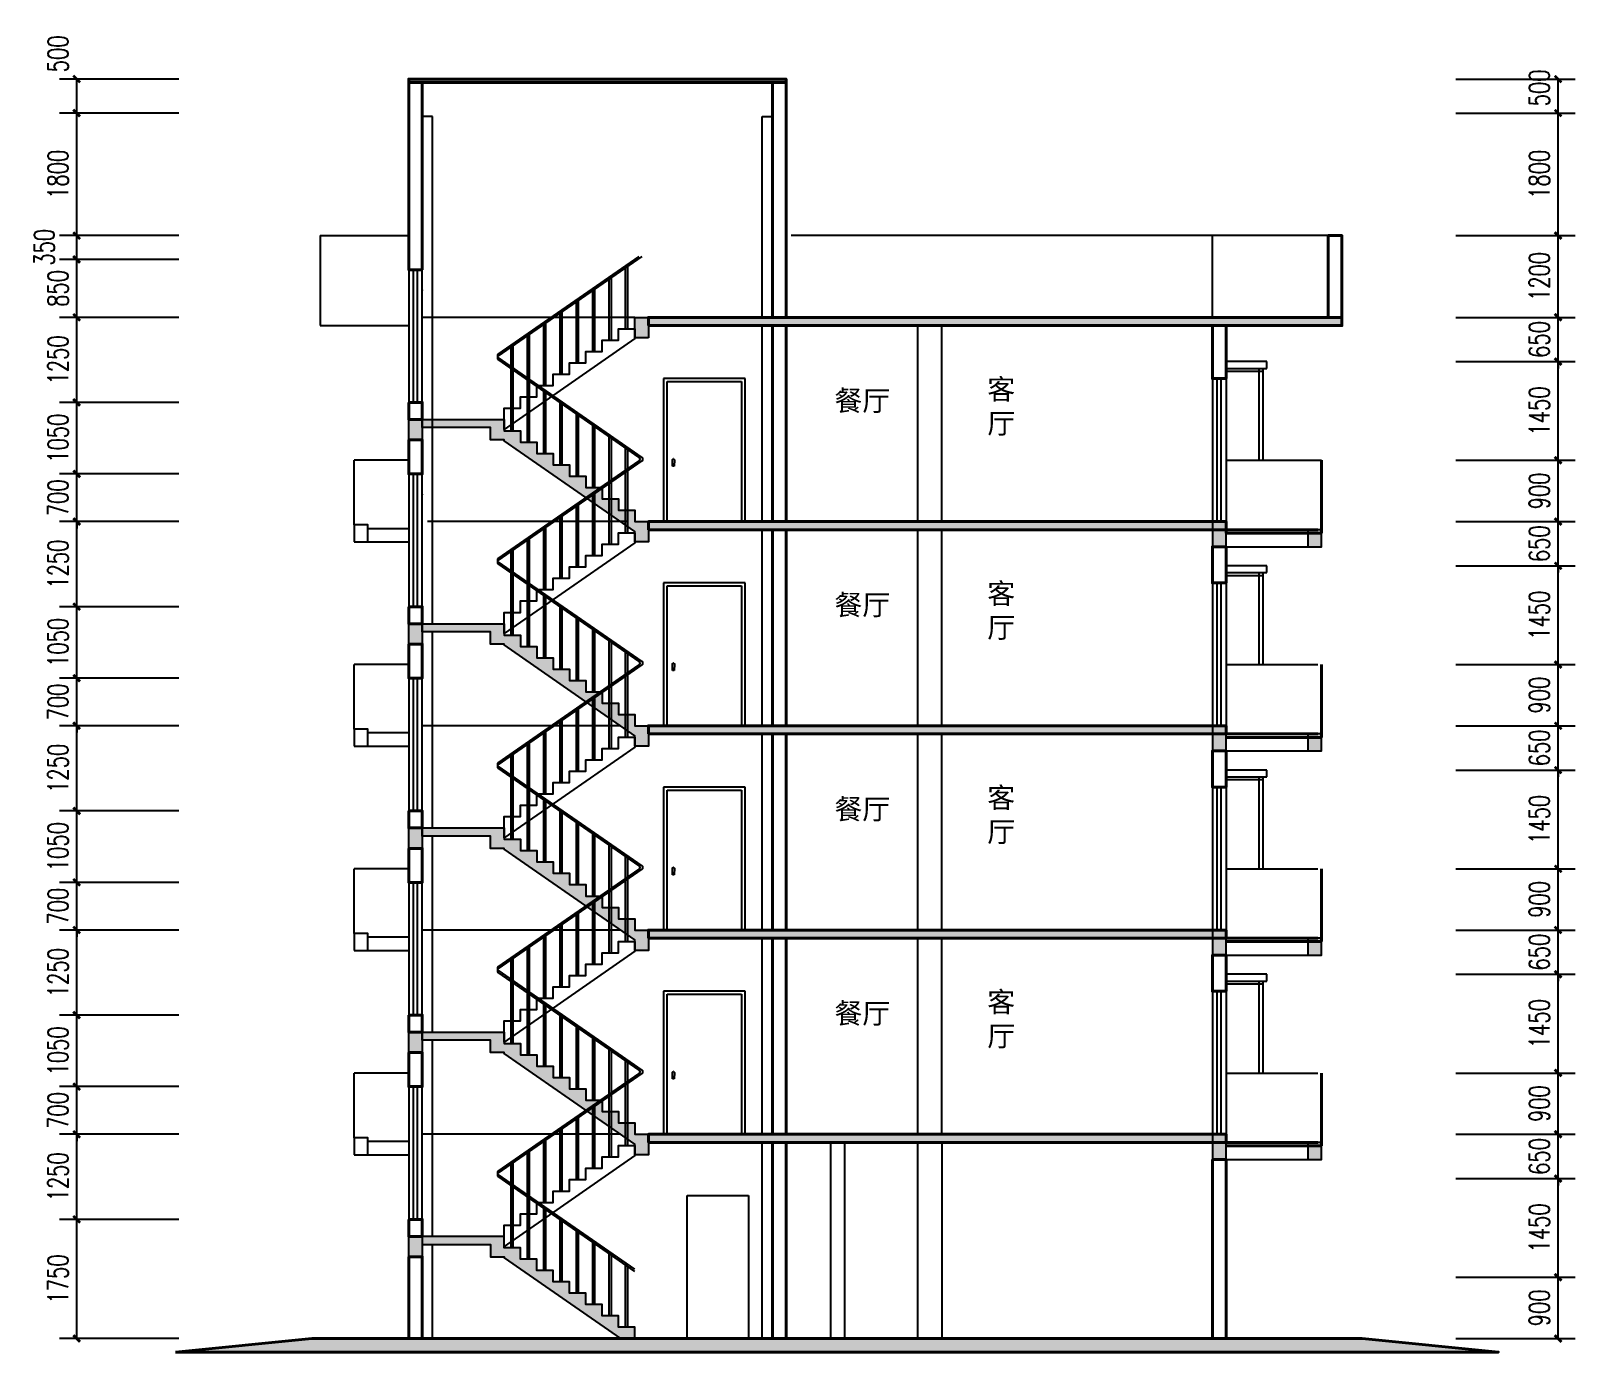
# Model space of a CAD drawing. Extents: x -16747 to 5925, y -200 to 19208.
import ezdxf

# ---------------------------------------------------------------- set-up
doc = ezdxf.new("R2010")
doc.units = 0
doc.header["$LTSCALE"] = 1000
doc.header["$MEASUREMENT"] = 0
for name, color, linetype in [('E_BALCONY', 6, 'Continuous'), ('E_LINE', 7, 'Continuous'), ('E_STAIR', 2, 'Continuous'), ('E_WINDOW', 4, 'Continuous'), ('l#Beam', 40, 'Continuous'), ('l#stair', 92, 'Continuous'), ('l#Wall', 211, 'Continuous'), ('l@Beam', 30, 'Continuous'), ('l@Column', 170, 'Continuous'), ('l@Stair', 75, 'Continuous'), ('l@Window', 255, 'Continuous'), ('PUB_DIM', 3, 'Continuous'), ('S_E_STAIR', 4, 'Continuous'), ('S_STAIR', 9, 'Continuous'), ('S_WALL', 9, 'Continuous'), ('S_WINDOW', 4, 'Continuous')]:
    doc.layers.add(name, color=color, linetype=linetype)
for name, color, linetype, lineweight in [('l@Balcony', 35, 'Continuous', 40), ('l@Floor', 133, 'Continuous', 40), ('l@Wall', 230, 'Continuous', 40)]:
    doc.layers.add(name, color=color, linetype=linetype, lineweight=lineweight)
doc.styles.add('_TCH_DIM_T3', font='SIMPLEX', dxfattribs={"width": 0.705882, "bigfont": 'GBCBIG'})
doc.styles.add('ST', font='')
doc.styles.get('ST').set_extended_font_data('SimSun')
doc.dimstyles.new('_TCH_ARCH&&100', dxfattribs={"dimtxt": 297.5, "dimasz": 100, "dimexe": 250, "dimexo": 300, "dimgap": 126.25, "dimtad": 1, "dimdec": 0, "dimzin": 0, "dimdsep": 46, "dimtxsty": '_TCH_DIM_T3', "dimblk": 'ARCHTICK', "dimcen": 0.09, "dimclrt": 7, "dimazin": 2, "dimtfac": 1, "dimtdec": 0, "dimtix": 1, "dimtmove": 2, "dimatfit": 3, "dimfxl": 1, "dimtolj": 1, "dimtzin": 0, "dimarcsym": 0})

msp = doc.modelspace()

# ---------------------------------------------------------------- texts
at = {"layer": 'l@Wall', "char_height": 300, "attachment_point": 5, "style": 'ST'}
for s, width, insert in [('客厅', 584.093, (-2500.7, 13677.8)), ('餐厅', 960.516, (-4540.4, 13760.5)), ('客厅', 584.093, (-2500.7, 10677.8)), ('餐厅', 960.516, (-4540.4, 10760.5)), ('餐厅', 960.516, (-4540.4, 7760.5)), ('客厅', 584.093, (-2500.7, 7677.8)), ('客厅', 584.093, (-2500.7, 4677.8)), ('餐厅', 960.516, (-4540.4, 4760.5))]:
    msp.add_mtext_dynamic_manual_height_columns(s, width=width, gutter_width=1750, heights=[0], dxfattribs=dict(at, insert=insert))

# ---------------------------------------------------------------- blocks, each defined once
blk = doc.blocks.new('*U1')
at = {"layer": 'E_WINDOW'}
for p, q in [((1200, 2100), (0, 2100)), ((0, 2100), (0, 0)), ((55, 2056), (1145, 2056)), ((55, 0), (55, 2056)), ((55, 2056), (1145, 2056)), ((1145, 2056), (1145, 0)), ((1200, 0), (1200, 2100)), ((131, 909), (130, 907)), ((130, 907), (131, 906)), ((131, 907), (133, 914)), ((135, 813), (131, 907)), ((133, 914), (138, 918)), ((138, 918), (146, 920)), ((145, 921), (143, 919)), ((146, 920), (145, 921)), ((146, 920), (153, 918)), ((153, 918), (158, 914)), ((160, 907), (155, 813)), ((158, 914), (160, 907)), ((155, 813), (135, 813)), ((0, 0), (55, 0)), ((1145, 1), (55, 1)), ((1145, 0), (1200, 0))]:
    blk.add_line(p, q, dxfattribs=at)
blk = doc.blocks.new('$TCHSYS$SECTWIN')
for p, q in [((0.35, 0), (0.35, 1)), ((0.65, 0), (0.65, 1))]:
    blk.add_line(p, q)
blk.add_point((1, 1))
blk = doc.blocks.new('_ArchTick')
at = {"color": 0, "linetype": 'ByBlock', "const_width": 0.4}
blk.add_lwpolyline([(-0.5, -0.5), (0.5, 0.5)], dxfattribs=at)
blk = doc.blocks.new('*D5')
at = {"layer": 'Defpoints', "color": 0, "transparency": 16777216}
for p in [(3875, 900), (5675, 900), (3875, 0)]:
    blk.add_point(p, dxfattribs=at)
at = {"layer": 'PUB_DIM', "color": 0, "lineweight": -2, "transparency": 16777216}
for p, q in [((4175, 900), (5925, 900)), ((5675, 0), (5675, 900)), ((4175, 0), (5925, 0))]:
    blk.add_line(p, q, dxfattribs=at)
at = {"layer": 'PUB_DIM', "color": 0, "lineweight": -2, "transparency": 16777216, "xscale": 100, "yscale": 100, "zscale": 100}
for p, rotation in [((5675, 900), 90), ((5675, 0), 270)]:
    blk.add_blockref('_ArchTick', p, dxfattribs=dict(at, rotation=rotation))
at = {"layer": 'PUB_DIM', "color": 7, "transparency": 16777216, "insert": (5400, 450), "char_height": 297.5, "attachment_point": 5, "rotation": 90, "style": '_TCH_DIM_T3'}
blk.add_mtext('\\A1;900', dxfattribs=at)
blk = doc.blocks.new('*D6')
at = {"layer": 'Defpoints', "color": 0, "transparency": 16777216}
for p in [(3875, 2350), (5675, 2350), (3875, 900)]:
    blk.add_point(p, dxfattribs=at)
at = {"layer": 'PUB_DIM', "color": 0, "lineweight": -2, "transparency": 16777216}
for p, q in [((4175, 2350), (5925, 2350)), ((5675, 900), (5675, 2350)), ((4175, 900), (5925, 900))]:
    blk.add_line(p, q, dxfattribs=at)
at = {"layer": 'PUB_DIM', "color": 0, "lineweight": -2, "transparency": 16777216, "xscale": 100, "yscale": 100, "zscale": 100}
for p, rotation in [((5675, 2350), 90), ((5675, 900), 270)]:
    blk.add_blockref('_ArchTick', p, dxfattribs=dict(at, rotation=rotation))
at = {"layer": 'PUB_DIM', "color": 7, "transparency": 16777216, "insert": (5400, 1625), "char_height": 297.5, "attachment_point": 5, "rotation": 90, "style": '_TCH_DIM_T3'}
blk.add_mtext('\\A1;1450', dxfattribs=at)
blk = doc.blocks.new('*D7')
at = {"layer": 'Defpoints', "color": 0, "transparency": 16777216}
for p in [(3875, 3000), (5675, 3000), (3875, 2350)]:
    blk.add_point(p, dxfattribs=at)
at = {"layer": 'PUB_DIM', "color": 0, "lineweight": -2, "transparency": 16777216}
for p, q in [((4175, 3000), (5925, 3000)), ((5675, 3000), (5675, 3100)), ((5675, 2350), (5675, 3000)), ((4175, 2350), (5925, 2350)), ((5675, 2350), (5675, 2250))]:
    blk.add_line(p, q, dxfattribs=at)
at = {"layer": 'PUB_DIM', "color": 0, "lineweight": -2, "transparency": 16777216, "xscale": 100, "yscale": 100, "zscale": 100}
for p, rotation in [((5675, 3000), 270), ((5675, 2350), 90)]:
    blk.add_blockref('_ArchTick', p, dxfattribs=dict(at, rotation=rotation))
at = {"layer": 'PUB_DIM', "color": 7, "transparency": 16777216, "insert": (5400, 2675), "char_height": 297.5, "attachment_point": 5, "rotation": 90, "style": '_TCH_DIM_T3'}
blk.add_mtext('\\A1;650', dxfattribs=at)
blk = doc.blocks.new('*D8')
at = {"layer": 'Defpoints', "color": 0, "transparency": 16777216}
for p in [(3875, 5350), (5675, 5350), (3875, 3900)]:
    blk.add_point(p, dxfattribs=at)
at = {"layer": 'PUB_DIM', "color": 0, "lineweight": -2, "transparency": 16777216}
for p, q in [((4175, 5350), (5925, 5350)), ((5675, 3900), (5675, 5350)), ((4175, 3900), (5925, 3900))]:
    blk.add_line(p, q, dxfattribs=at)
at = {"layer": 'PUB_DIM', "color": 0, "lineweight": -2, "transparency": 16777216, "xscale": 100, "yscale": 100, "zscale": 100}
for p, rotation in [((5675, 5350), 90), ((5675, 3900), 270)]:
    blk.add_blockref('_ArchTick', p, dxfattribs=dict(at, rotation=rotation))
at = {"layer": 'PUB_DIM', "color": 7, "transparency": 16777216, "insert": (5400, 4625), "char_height": 297.5, "attachment_point": 5, "rotation": 90, "style": '_TCH_DIM_T3'}
blk.add_mtext('\\A1;1450', dxfattribs=at)
blk = doc.blocks.new('*D9')
at = {"layer": 'Defpoints', "color": 0, "transparency": 16777216}
for p in [(3875, 6000), (5675, 6000), (3875, 5350)]:
    blk.add_point(p, dxfattribs=at)
at = {"layer": 'PUB_DIM', "color": 0, "lineweight": -2, "transparency": 16777216}
for p, q in [((4175, 6000), (5925, 6000)), ((5675, 6000), (5675, 6100)), ((5675, 5350), (5675, 6000)), ((4175, 5350), (5925, 5350)), ((5675, 5350), (5675, 5250))]:
    blk.add_line(p, q, dxfattribs=at)
at = {"layer": 'PUB_DIM', "color": 0, "lineweight": -2, "transparency": 16777216, "xscale": 100, "yscale": 100, "zscale": 100}
for p, rotation in [((5675, 6000), 270), ((5675, 5350), 90)]:
    blk.add_blockref('_ArchTick', p, dxfattribs=dict(at, rotation=rotation))
at = {"layer": 'PUB_DIM', "color": 7, "transparency": 16777216, "insert": (5400, 5675), "char_height": 297.5, "attachment_point": 5, "rotation": 90, "style": '_TCH_DIM_T3'}
blk.add_mtext('\\A1;650', dxfattribs=at)
blk = doc.blocks.new('*D10')
at = {"layer": 'Defpoints', "color": 0, "transparency": 16777216}
for p in [(3875, 16200), (5675, 16200), (3875, 15000)]:
    blk.add_point(p, dxfattribs=at)
at = {"layer": 'PUB_DIM', "color": 0, "lineweight": -2, "transparency": 16777216}
for p, q in [((4175, 16200), (5925, 16200)), ((5675, 15000), (5675, 16200)), ((4175, 15000), (5925, 15000))]:
    blk.add_line(p, q, dxfattribs=at)
at = {"layer": 'PUB_DIM', "color": 0, "lineweight": -2, "transparency": 16777216, "xscale": 100, "yscale": 100, "zscale": 100}
for p, rotation in [((5675, 16200), 90), ((5675, 15000), 270)]:
    blk.add_blockref('_ArchTick', p, dxfattribs=dict(at, rotation=rotation))
at = {"layer": 'PUB_DIM', "color": 7, "transparency": 16777216, "insert": (5400, 15600), "char_height": 297.5, "attachment_point": 5, "rotation": 90, "style": '_TCH_DIM_T3'}
blk.add_mtext('\\A1;1200', dxfattribs=at)
blk = doc.blocks.new('*D11')
at = {"layer": 'Defpoints', "color": 0, "transparency": 16777216}
for p in [(3875, 18000), (5675, 18000), (3875, 16200)]:
    blk.add_point(p, dxfattribs=at)
at = {"layer": 'PUB_DIM', "color": 0, "lineweight": -2, "transparency": 16777216}
for p, q in [((4175, 18000), (5925, 18000)), ((5675, 16200), (5675, 18000)), ((4175, 16200), (5925, 16200))]:
    blk.add_line(p, q, dxfattribs=at)
at = {"layer": 'PUB_DIM', "color": 0, "lineweight": -2, "transparency": 16777216, "xscale": 100, "yscale": 100, "zscale": 100}
for p, rotation in [((5675, 18000), 90), ((5675, 16200), 270)]:
    blk.add_blockref('_ArchTick', p, dxfattribs=dict(at, rotation=rotation))
at = {"layer": 'PUB_DIM', "color": 7, "transparency": 16777216, "insert": (5400, 17100), "char_height": 297.5, "attachment_point": 5, "rotation": 90, "style": '_TCH_DIM_T3'}
blk.add_mtext('\\A1;1800', dxfattribs=at)
blk = doc.blocks.new('*D12')
at = {"layer": 'Defpoints', "color": 0, "transparency": 16777216}
for p in [(3875, 18500), (5675, 18500), (3875, 18000)]:
    blk.add_point(p, dxfattribs=at)
at = {"layer": 'PUB_DIM', "color": 0, "lineweight": -2, "transparency": 16777216}
for p, q in [((4175, 18500), (5925, 18500)), ((5675, 18000), (5675, 18500)), ((4175, 18000), (5925, 18000))]:
    blk.add_line(p, q, dxfattribs=at)
at = {"layer": 'PUB_DIM', "color": 0, "lineweight": -2, "transparency": 16777216, "xscale": 100, "yscale": 100, "zscale": 100}
for p, rotation in [((5675, 18500), 90), ((5675, 18000), 270)]:
    blk.add_blockref('_ArchTick', p, dxfattribs=dict(at, rotation=rotation))
at = {"layer": 'PUB_DIM', "color": 7, "transparency": 16777216, "insert": (5400, 18370), "char_height": 297.5, "attachment_point": 5, "rotation": 90, "style": '_TCH_DIM_T3'}
blk.add_mtext('\\A1;500', dxfattribs=at)
blk = doc.blocks.new('*D13')
at = {"layer": 'Defpoints', "color": 0, "transparency": 16777216}
for p in [(3875, 3900), (5675, 3900), (3875, 3000)]:
    blk.add_point(p, dxfattribs=at)
at = {"layer": 'PUB_DIM', "color": 0, "lineweight": -2, "transparency": 16777216}
for p, q in [((4175, 3900), (5925, 3900)), ((5675, 3000), (5675, 3900)), ((4175, 3000), (5925, 3000))]:
    blk.add_line(p, q, dxfattribs=at)
at = {"layer": 'PUB_DIM', "color": 0, "lineweight": -2, "transparency": 16777216, "xscale": 100, "yscale": 100, "zscale": 100}
for p, rotation in [((5675, 3900), 90), ((5675, 3000), 270)]:
    blk.add_blockref('_ArchTick', p, dxfattribs=dict(at, rotation=rotation))
at = {"layer": 'PUB_DIM', "color": 7, "transparency": 16777216, "insert": (5400, 3450), "char_height": 297.5, "attachment_point": 5, "rotation": 90, "style": '_TCH_DIM_T3'}
blk.add_mtext('\\A1;900', dxfattribs=at)
blk = doc.blocks.new('*D14')
at = {"layer": 'Defpoints', "color": 0, "transparency": 16777216}
for p in [(3875, 8350), (5675, 8350), (3875, 6900)]:
    blk.add_point(p, dxfattribs=at)
at = {"layer": 'PUB_DIM', "color": 0, "lineweight": -2, "transparency": 16777216}
for p, q in [((4175, 8350), (5925, 8350)), ((5675, 6900), (5675, 8350)), ((4175, 6900), (5925, 6900))]:
    blk.add_line(p, q, dxfattribs=at)
at = {"layer": 'PUB_DIM', "color": 0, "lineweight": -2, "transparency": 16777216, "xscale": 100, "yscale": 100, "zscale": 100}
for p, rotation in [((5675, 8350), 90), ((5675, 6900), 270)]:
    blk.add_blockref('_ArchTick', p, dxfattribs=dict(at, rotation=rotation))
at = {"layer": 'PUB_DIM', "color": 7, "transparency": 16777216, "insert": (5400, 7625), "char_height": 297.5, "attachment_point": 5, "rotation": 90, "style": '_TCH_DIM_T3'}
blk.add_mtext('\\A1;1450', dxfattribs=at)
blk = doc.blocks.new('*D15')
at = {"layer": 'Defpoints', "color": 0, "transparency": 16777216}
for p in [(3875, 9000), (5675, 9000), (3875, 8350)]:
    blk.add_point(p, dxfattribs=at)
at = {"layer": 'PUB_DIM', "color": 0, "lineweight": -2, "transparency": 16777216}
for p, q in [((5675, 9000), (5675, 9100)), ((4175, 9000), (5925, 9000)), ((5675, 8350), (5675, 9000)), ((4175, 8350), (5925, 8350)), ((5675, 8350), (5675, 8250))]:
    blk.add_line(p, q, dxfattribs=at)
at = {"layer": 'PUB_DIM', "color": 0, "lineweight": -2, "transparency": 16777216, "xscale": 100, "yscale": 100, "zscale": 100}
for p, rotation in [((5675, 9000), 270), ((5675, 8350), 90)]:
    blk.add_blockref('_ArchTick', p, dxfattribs=dict(at, rotation=rotation))
at = {"layer": 'PUB_DIM', "color": 7, "transparency": 16777216, "insert": (5400, 8675), "char_height": 297.5, "attachment_point": 5, "rotation": 90, "style": '_TCH_DIM_T3'}
blk.add_mtext('\\A1;650', dxfattribs=at)
blk = doc.blocks.new('*D16')
at = {"layer": 'Defpoints', "color": 0, "transparency": 16777216}
for p in [(3875, 6900), (5675, 6900), (3875, 6000)]:
    blk.add_point(p, dxfattribs=at)
at = {"layer": 'PUB_DIM', "color": 0, "lineweight": -2, "transparency": 16777216}
for p, q in [((4175, 6900), (5925, 6900)), ((5675, 6000), (5675, 6900)), ((4175, 6000), (5925, 6000))]:
    blk.add_line(p, q, dxfattribs=at)
at = {"layer": 'PUB_DIM', "color": 0, "lineweight": -2, "transparency": 16777216, "xscale": 100, "yscale": 100, "zscale": 100}
for p, rotation in [((5675, 6900), 90), ((5675, 6000), 270)]:
    blk.add_blockref('_ArchTick', p, dxfattribs=dict(at, rotation=rotation))
at = {"layer": 'PUB_DIM', "color": 7, "transparency": 16777216, "insert": (5400, 6450), "char_height": 297.5, "attachment_point": 5, "rotation": 90, "style": '_TCH_DIM_T3'}
blk.add_mtext('\\A1;900', dxfattribs=at)
blk = doc.blocks.new('*D17')
at = {"layer": 'Defpoints', "color": 0, "transparency": 16777216}
for p in [(3875, 11350), (5675, 11350), (3875, 9900)]:
    blk.add_point(p, dxfattribs=at)
at = {"layer": 'PUB_DIM', "color": 0, "lineweight": -2, "transparency": 16777216}
for p, q in [((4175, 11350), (5925, 11350)), ((5675, 9900), (5675, 11350)), ((4175, 9900), (5925, 9900))]:
    blk.add_line(p, q, dxfattribs=at)
at = {"layer": 'PUB_DIM', "color": 0, "lineweight": -2, "transparency": 16777216, "xscale": 100, "yscale": 100, "zscale": 100}
for p, rotation in [((5675, 11350), 90), ((5675, 9900), 270)]:
    blk.add_blockref('_ArchTick', p, dxfattribs=dict(at, rotation=rotation))
at = {"layer": 'PUB_DIM', "color": 7, "transparency": 16777216, "insert": (5400, 10625), "char_height": 297.5, "attachment_point": 5, "rotation": 90, "style": '_TCH_DIM_T3'}
blk.add_mtext('\\A1;1450', dxfattribs=at)
blk = doc.blocks.new('*D18')
at = {"layer": 'Defpoints', "color": 0, "transparency": 16777216}
for p in [(3875, 12000), (5675, 12000), (3875, 11350)]:
    blk.add_point(p, dxfattribs=at)
at = {"layer": 'PUB_DIM', "color": 0, "lineweight": -2, "transparency": 16777216}
for p, q in [((5675, 12000), (5675, 12100)), ((4175, 12000), (5925, 12000)), ((5675, 11350), (5675, 12000)), ((4175, 11350), (5925, 11350)), ((5675, 11350), (5675, 11250))]:
    blk.add_line(p, q, dxfattribs=at)
at = {"layer": 'PUB_DIM', "color": 0, "lineweight": -2, "transparency": 16777216, "xscale": 100, "yscale": 100, "zscale": 100}
for p, rotation in [((5675, 12000), 270), ((5675, 11350), 90)]:
    blk.add_blockref('_ArchTick', p, dxfattribs=dict(at, rotation=rotation))
at = {"layer": 'PUB_DIM', "color": 7, "transparency": 16777216, "insert": (5400, 11675), "char_height": 297.5, "attachment_point": 5, "rotation": 90, "style": '_TCH_DIM_T3'}
blk.add_mtext('\\A1;650', dxfattribs=at)
blk = doc.blocks.new('*D19')
at = {"layer": 'Defpoints', "color": 0, "transparency": 16777216}
for p in [(3875, 9900), (5675, 9900), (3875, 9000)]:
    blk.add_point(p, dxfattribs=at)
at = {"layer": 'PUB_DIM', "color": 0, "lineweight": -2, "transparency": 16777216}
for p, q in [((4175, 9900), (5925, 9900)), ((5675, 9000), (5675, 9900)), ((4175, 9000), (5925, 9000))]:
    blk.add_line(p, q, dxfattribs=at)
at = {"layer": 'PUB_DIM', "color": 0, "lineweight": -2, "transparency": 16777216, "xscale": 100, "yscale": 100, "zscale": 100}
for p, rotation in [((5675, 9900), 90), ((5675, 9000), 270)]:
    blk.add_blockref('_ArchTick', p, dxfattribs=dict(at, rotation=rotation))
at = {"layer": 'PUB_DIM', "color": 7, "transparency": 16777216, "insert": (5400, 9450), "char_height": 297.5, "attachment_point": 5, "rotation": 90, "style": '_TCH_DIM_T3'}
blk.add_mtext('\\A1;900', dxfattribs=at)
blk = doc.blocks.new('*D20')
at = {"layer": 'Defpoints', "color": 0, "transparency": 16777216}
for p in [(3875, 14350), (5675, 14350), (3875, 12900)]:
    blk.add_point(p, dxfattribs=at)
at = {"layer": 'PUB_DIM', "color": 0, "lineweight": -2, "transparency": 16777216}
for p, q in [((4175, 14350), (5925, 14350)), ((5675, 12900), (5675, 14350)), ((4175, 12900), (5925, 12900))]:
    blk.add_line(p, q, dxfattribs=at)
at = {"layer": 'PUB_DIM', "color": 0, "lineweight": -2, "transparency": 16777216, "xscale": 100, "yscale": 100, "zscale": 100}
for p, rotation in [((5675, 14350), 90), ((5675, 12900), 270)]:
    blk.add_blockref('_ArchTick', p, dxfattribs=dict(at, rotation=rotation))
at = {"layer": 'PUB_DIM', "color": 7, "transparency": 16777216, "insert": (5400, 13625), "char_height": 297.5, "attachment_point": 5, "rotation": 90, "style": '_TCH_DIM_T3'}
blk.add_mtext('\\A1;1450', dxfattribs=at)
blk = doc.blocks.new('*D21')
at = {"layer": 'Defpoints', "color": 0, "transparency": 16777216}
for p in [(3875, 15000), (5675, 15000), (3875, 14350)]:
    blk.add_point(p, dxfattribs=at)
at = {"layer": 'PUB_DIM', "color": 0, "lineweight": -2, "transparency": 16777216}
for p, q in [((4175, 15000), (5925, 15000)), ((5675, 15000), (5675, 15100)), ((5675, 14350), (5675, 15000)), ((4175, 14350), (5925, 14350)), ((5675, 14350), (5675, 14250))]:
    blk.add_line(p, q, dxfattribs=at)
at = {"layer": 'PUB_DIM', "color": 0, "lineweight": -2, "transparency": 16777216, "xscale": 100, "yscale": 100, "zscale": 100}
for p, rotation in [((5675, 15000), 270), ((5675, 14350), 90)]:
    blk.add_blockref('_ArchTick', p, dxfattribs=dict(at, rotation=rotation))
at = {"layer": 'PUB_DIM', "color": 7, "transparency": 16777216, "insert": (5400, 14675), "char_height": 297.5, "attachment_point": 5, "rotation": 90, "style": '_TCH_DIM_T3'}
blk.add_mtext('\\A1;650', dxfattribs=at)
blk = doc.blocks.new('*D22')
at = {"layer": 'Defpoints', "color": 0, "transparency": 16777216}
for p in [(3875, 12900), (5675, 12900), (3875, 12000)]:
    blk.add_point(p, dxfattribs=at)
at = {"layer": 'PUB_DIM', "color": 0, "lineweight": -2, "transparency": 16777216}
for p, q in [((4175, 12900), (5925, 12900)), ((5675, 12000), (5675, 12900)), ((4175, 12000), (5925, 12000))]:
    blk.add_line(p, q, dxfattribs=at)
at = {"layer": 'PUB_DIM', "color": 0, "lineweight": -2, "transparency": 16777216, "xscale": 100, "yscale": 100, "zscale": 100}
for p, rotation in [((5675, 12900), 90), ((5675, 12000), 270)]:
    blk.add_blockref('_ArchTick', p, dxfattribs=dict(at, rotation=rotation))
at = {"layer": 'PUB_DIM', "color": 7, "transparency": 16777216, "insert": (5400, 12450), "char_height": 297.5, "attachment_point": 5, "rotation": 90, "style": '_TCH_DIM_T3'}
blk.add_mtext('\\A1;900', dxfattribs=at)
blk = doc.blocks.new('*D23')
at = {"layer": 'Defpoints', "color": 0, "transparency": 16777216}
for p in [(-16075, 1750), (-14275, 1750), (-14275, 0)]:
    blk.add_point(p, dxfattribs=at)
at = {"layer": 'PUB_DIM', "color": 0, "lineweight": -2, "transparency": 16777216}
for p, q in [((-14575, 1750), (-16325, 1750)), ((-16075, 0), (-16075, 1750)), ((-14575, 0), (-16325, 0))]:
    blk.add_line(p, q, dxfattribs=at)
at = {"layer": 'PUB_DIM', "color": 0, "lineweight": -2, "transparency": 16777216, "xscale": 100, "yscale": 100, "zscale": 100}
for p, rotation in [((-16075, 1750), 90), ((-16075, 0), 270)]:
    blk.add_blockref('_ArchTick', p, dxfattribs=dict(at, rotation=rotation))
at = {"layer": 'PUB_DIM', "color": 7, "transparency": 16777216, "insert": (-16350, 875), "char_height": 297.5, "attachment_point": 5, "rotation": 90, "style": '_TCH_DIM_T3'}
blk.add_mtext('\\A1;1750', dxfattribs=at)
blk = doc.blocks.new('*D24')
at = {"layer": 'Defpoints', "color": 0, "transparency": 16777216}
for p in [(-16075, 3000), (-14275, 3000), (-14275, 1750)]:
    blk.add_point(p, dxfattribs=at)
at = {"layer": 'PUB_DIM', "color": 0, "lineweight": -2, "transparency": 16777216}
for p, q in [((-14575, 3000), (-16325, 3000)), ((-16075, 1750), (-16075, 3000)), ((-14575, 1750), (-16325, 1750))]:
    blk.add_line(p, q, dxfattribs=at)
at = {"layer": 'PUB_DIM', "color": 0, "lineweight": -2, "transparency": 16777216, "xscale": 100, "yscale": 100, "zscale": 100}
for p, rotation in [((-16075, 3000), 90), ((-16075, 1750), 270)]:
    blk.add_blockref('_ArchTick', p, dxfattribs=dict(at, rotation=rotation))
at = {"layer": 'PUB_DIM', "color": 7, "transparency": 16777216, "insert": (-16350, 2375), "char_height": 297.5, "attachment_point": 5, "rotation": 90, "style": '_TCH_DIM_T3'}
blk.add_mtext('\\A1;1250', dxfattribs=at)
blk = doc.blocks.new('*D25')
at = {"layer": 'Defpoints', "color": 0, "transparency": 16777216}
for p in [(-16075, 18500), (-14275, 18500), (-14275, 18000)]:
    blk.add_point(p, dxfattribs=at)
at = {"layer": 'PUB_DIM', "color": 0, "lineweight": -2, "transparency": 16777216}
for p, q in [((-14575, 18500), (-16325, 18500)), ((-16075, 18000), (-16075, 18500)), ((-14575, 18000), (-16325, 18000))]:
    blk.add_line(p, q, dxfattribs=at)
at = {"layer": 'PUB_DIM', "color": 0, "lineweight": -2, "transparency": 16777216, "xscale": 100, "yscale": 100, "zscale": 100}
for p, rotation in [((-16075, 18500), 90), ((-16075, 18000), 270)]:
    blk.add_blockref('_ArchTick', p, dxfattribs=dict(at, rotation=rotation))
at = {"layer": 'PUB_DIM', "color": 7, "transparency": 16777216, "insert": (-16350, 18870), "char_height": 297.5, "attachment_point": 5, "rotation": 90, "style": '_TCH_DIM_T3'}
blk.add_mtext('\\A1;500', dxfattribs=at)
blk = doc.blocks.new('*D26')
at = {"layer": 'Defpoints', "color": 0, "transparency": 16777216}
for p in [(-16075, 4750), (-14275, 4750), (-14275, 3700)]:
    blk.add_point(p, dxfattribs=at)
at = {"layer": 'PUB_DIM', "color": 0, "lineweight": -2, "transparency": 16777216}
for p, q in [((-14575, 4750), (-16325, 4750)), ((-16075, 3700), (-16075, 4750)), ((-14575, 3700), (-16325, 3700))]:
    blk.add_line(p, q, dxfattribs=at)
at = {"layer": 'PUB_DIM', "color": 0, "lineweight": -2, "transparency": 16777216, "xscale": 100, "yscale": 100, "zscale": 100}
for p, rotation in [((-16075, 4750), 90), ((-16075, 3700), 270)]:
    blk.add_blockref('_ArchTick', p, dxfattribs=dict(at, rotation=rotation))
at = {"layer": 'PUB_DIM', "color": 7, "transparency": 16777216, "insert": (-16350, 4225), "char_height": 297.5, "attachment_point": 5, "rotation": 90, "style": '_TCH_DIM_T3'}
blk.add_mtext('\\A1;1050', dxfattribs=at)
blk = doc.blocks.new('*D27')
at = {"layer": 'Defpoints', "color": 0, "transparency": 16777216}
for p in [(-16075, 6000), (-14275, 6000), (-14275, 4750)]:
    blk.add_point(p, dxfattribs=at)
at = {"layer": 'PUB_DIM', "color": 0, "lineweight": -2, "transparency": 16777216}
for p, q in [((-14575, 6000), (-16325, 6000)), ((-16075, 4750), (-16075, 6000)), ((-14575, 4750), (-16325, 4750))]:
    blk.add_line(p, q, dxfattribs=at)
at = {"layer": 'PUB_DIM', "color": 0, "lineweight": -2, "transparency": 16777216, "xscale": 100, "yscale": 100, "zscale": 100}
for p, rotation in [((-16075, 6000), 90), ((-16075, 4750), 270)]:
    blk.add_blockref('_ArchTick', p, dxfattribs=dict(at, rotation=rotation))
at = {"layer": 'PUB_DIM', "color": 7, "transparency": 16777216, "insert": (-16350, 5375), "char_height": 297.5, "attachment_point": 5, "rotation": 90, "style": '_TCH_DIM_T3'}
blk.add_mtext('\\A1;1250', dxfattribs=at)
blk = doc.blocks.new('*D28')
at = {"layer": 'Defpoints', "color": 0, "transparency": 16777216}
for p in [(-16075, 3700), (-14275, 3700), (-14275, 3000)]:
    blk.add_point(p, dxfattribs=at)
at = {"layer": 'PUB_DIM', "color": 0, "lineweight": -2, "transparency": 16777216}
for p, q in [((-14575, 3700), (-16325, 3700)), ((-16075, 3700), (-16075, 3800)), ((-16075, 3000), (-16075, 3700)), ((-14575, 3000), (-16325, 3000)), ((-16075, 3000), (-16075, 2900))]:
    blk.add_line(p, q, dxfattribs=at)
at = {"layer": 'PUB_DIM', "color": 0, "lineweight": -2, "transparency": 16777216, "xscale": 100, "yscale": 100, "zscale": 100}
for p, rotation in [((-16075, 3700), 270), ((-16075, 3000), 90)]:
    blk.add_blockref('_ArchTick', p, dxfattribs=dict(at, rotation=rotation))
at = {"layer": 'PUB_DIM', "color": 7, "transparency": 16777216, "insert": (-16350, 3350), "char_height": 297.5, "attachment_point": 5, "rotation": 90, "style": '_TCH_DIM_T3'}
blk.add_mtext('\\A1;700', dxfattribs=at)
blk = doc.blocks.new('*D29')
at = {"layer": 'Defpoints', "color": 0, "transparency": 16777216}
for p in [(-16075, 16200), (-14275, 16200), (-14275, 15850)]:
    blk.add_point(p, dxfattribs=at)
at = {"layer": 'PUB_DIM', "color": 0, "lineweight": -2, "transparency": 16777216}
for p, q in [((-14575, 16200), (-16325, 16200)), ((-16075, 15850), (-16075, 16200)), ((-14575, 15850), (-16325, 15850))]:
    blk.add_line(p, q, dxfattribs=at)
at = {"layer": 'PUB_DIM', "color": 0, "lineweight": -2, "transparency": 16777216, "xscale": 100, "yscale": 100, "zscale": 100}
for p, rotation in [((-16075, 16200), 90), ((-16075, 15850), 270)]:
    blk.add_blockref('_ArchTick', p, dxfattribs=dict(at, rotation=rotation))
at = {"layer": 'PUB_DIM', "color": 7, "transparency": 16777216, "insert": (-16552, 16029), "char_height": 297.5, "attachment_point": 5, "rotation": 90, "style": '_TCH_DIM_T3'}
blk.add_mtext('\\A1;350', dxfattribs=at)
blk = doc.blocks.new('*D30')
at = {"layer": 'Defpoints', "color": 0, "transparency": 16777216}
for p in [(-16075, 18000), (-14275, 18000), (-14275, 16200)]:
    blk.add_point(p, dxfattribs=at)
at = {"layer": 'PUB_DIM', "color": 0, "lineweight": -2, "transparency": 16777216}
for p, q in [((-14575, 18000), (-16325, 18000)), ((-16075, 16200), (-16075, 18000)), ((-14575, 16200), (-16325, 16200))]:
    blk.add_line(p, q, dxfattribs=at)
at = {"layer": 'PUB_DIM', "color": 0, "lineweight": -2, "transparency": 16777216, "xscale": 100, "yscale": 100, "zscale": 100}
for p, rotation in [((-16075, 18000), 90), ((-16075, 16200), 270)]:
    blk.add_blockref('_ArchTick', p, dxfattribs=dict(at, rotation=rotation))
at = {"layer": 'PUB_DIM', "color": 7, "transparency": 16777216, "insert": (-16350, 17100), "char_height": 297.5, "attachment_point": 5, "rotation": 90, "style": '_TCH_DIM_T3'}
blk.add_mtext('\\A1;1800', dxfattribs=at)
blk = doc.blocks.new('*D31')
at = {"layer": 'Defpoints', "color": 0, "transparency": 16777216}
for p in [(-16075, 15850), (-14275, 15850), (-14275, 15000)]:
    blk.add_point(p, dxfattribs=at)
at = {"layer": 'PUB_DIM', "color": 0, "lineweight": -2, "transparency": 16777216}
for p, q in [((-14575, 15850), (-16325, 15850)), ((-16075, 15000), (-16075, 15850)), ((-14575, 15000), (-16325, 15000))]:
    blk.add_line(p, q, dxfattribs=at)
at = {"layer": 'PUB_DIM', "color": 0, "lineweight": -2, "transparency": 16777216, "xscale": 100, "yscale": 100, "zscale": 100}
for p, rotation in [((-16075, 15850), 90), ((-16075, 15000), 270)]:
    blk.add_blockref('_ArchTick', p, dxfattribs=dict(at, rotation=rotation))
at = {"layer": 'PUB_DIM', "color": 7, "transparency": 16777216, "insert": (-16350, 15425), "char_height": 297.5, "attachment_point": 5, "rotation": 90, "style": '_TCH_DIM_T3'}
blk.add_mtext('\\A1;850', dxfattribs=at)
blk = doc.blocks.new('*D32')
at = {"layer": 'Defpoints', "color": 0, "transparency": 16777216}
for p in [(-16075, 7750), (-14275, 7750), (-14275, 6700)]:
    blk.add_point(p, dxfattribs=at)
at = {"layer": 'PUB_DIM', "color": 0, "lineweight": -2, "transparency": 16777216}
for p, q in [((-14575, 7750), (-16325, 7750)), ((-16075, 6700), (-16075, 7750)), ((-14575, 6700), (-16325, 6700))]:
    blk.add_line(p, q, dxfattribs=at)
at = {"layer": 'PUB_DIM', "color": 0, "lineweight": -2, "transparency": 16777216, "xscale": 100, "yscale": 100, "zscale": 100}
for p, rotation in [((-16075, 7750), 90), ((-16075, 6700), 270)]:
    blk.add_blockref('_ArchTick', p, dxfattribs=dict(at, rotation=rotation))
at = {"layer": 'PUB_DIM', "color": 7, "transparency": 16777216, "insert": (-16350, 7225), "char_height": 297.5, "attachment_point": 5, "rotation": 90, "style": '_TCH_DIM_T3'}
blk.add_mtext('\\A1;1050', dxfattribs=at)
blk = doc.blocks.new('*D33')
at = {"layer": 'Defpoints', "color": 0, "transparency": 16777216}
for p in [(-16075, 9000), (-14275, 9000), (-14275, 7750)]:
    blk.add_point(p, dxfattribs=at)
at = {"layer": 'PUB_DIM', "color": 0, "lineweight": -2, "transparency": 16777216}
for p, q in [((-14575, 9000), (-16325, 9000)), ((-16075, 7750), (-16075, 9000)), ((-14575, 7750), (-16325, 7750))]:
    blk.add_line(p, q, dxfattribs=at)
at = {"layer": 'PUB_DIM', "color": 0, "lineweight": -2, "transparency": 16777216, "xscale": 100, "yscale": 100, "zscale": 100}
for p, rotation in [((-16075, 9000), 90), ((-16075, 7750), 270)]:
    blk.add_blockref('_ArchTick', p, dxfattribs=dict(at, rotation=rotation))
at = {"layer": 'PUB_DIM', "color": 7, "transparency": 16777216, "insert": (-16350, 8375), "char_height": 297.5, "attachment_point": 5, "rotation": 90, "style": '_TCH_DIM_T3'}
blk.add_mtext('\\A1;1250', dxfattribs=at)
blk = doc.blocks.new('*D34')
at = {"layer": 'Defpoints', "color": 0, "transparency": 16777216}
for p in [(-16075, 6700), (-14275, 6700), (-14275, 6000)]:
    blk.add_point(p, dxfattribs=at)
at = {"layer": 'PUB_DIM', "color": 0, "lineweight": -2, "transparency": 16777216}
for p, q in [((-14575, 6700), (-16325, 6700)), ((-16075, 6700), (-16075, 6800)), ((-16075, 6000), (-16075, 6700)), ((-14575, 6000), (-16325, 6000)), ((-16075, 6000), (-16075, 5900))]:
    blk.add_line(p, q, dxfattribs=at)
at = {"layer": 'PUB_DIM', "color": 0, "lineweight": -2, "transparency": 16777216, "xscale": 100, "yscale": 100, "zscale": 100}
for p, rotation in [((-16075, 6700), 270), ((-16075, 6000), 90)]:
    blk.add_blockref('_ArchTick', p, dxfattribs=dict(at, rotation=rotation))
at = {"layer": 'PUB_DIM', "color": 7, "transparency": 16777216, "insert": (-16350, 6350), "char_height": 297.5, "attachment_point": 5, "rotation": 90, "style": '_TCH_DIM_T3'}
blk.add_mtext('\\A1;700', dxfattribs=at)
blk = doc.blocks.new('*D35')
at = {"layer": 'Defpoints', "color": 0, "transparency": 16777216}
for p in [(-16075, 10750), (-14275, 10750), (-14275, 9700)]:
    blk.add_point(p, dxfattribs=at)
at = {"layer": 'PUB_DIM', "color": 0, "lineweight": -2, "transparency": 16777216}
for p, q in [((-14575, 10750), (-16325, 10750)), ((-16075, 9700), (-16075, 10750)), ((-14575, 9700), (-16325, 9700))]:
    blk.add_line(p, q, dxfattribs=at)
at = {"layer": 'PUB_DIM', "color": 0, "lineweight": -2, "transparency": 16777216, "xscale": 100, "yscale": 100, "zscale": 100}
for p, rotation in [((-16075, 10750), 90), ((-16075, 9700), 270)]:
    blk.add_blockref('_ArchTick', p, dxfattribs=dict(at, rotation=rotation))
at = {"layer": 'PUB_DIM', "color": 7, "transparency": 16777216, "insert": (-16350, 10225), "char_height": 297.5, "attachment_point": 5, "rotation": 90, "style": '_TCH_DIM_T3'}
blk.add_mtext('\\A1;1050', dxfattribs=at)
blk = doc.blocks.new('*D36')
at = {"layer": 'Defpoints', "color": 0, "transparency": 16777216}
for p in [(-16075, 12000), (-14275, 12000), (-14275, 10750)]:
    blk.add_point(p, dxfattribs=at)
at = {"layer": 'PUB_DIM', "color": 0, "lineweight": -2, "transparency": 16777216}
for p, q in [((-14575, 12000), (-16325, 12000)), ((-16075, 10750), (-16075, 12000)), ((-14575, 10750), (-16325, 10750))]:
    blk.add_line(p, q, dxfattribs=at)
at = {"layer": 'PUB_DIM', "color": 0, "lineweight": -2, "transparency": 16777216, "xscale": 100, "yscale": 100, "zscale": 100}
for p, rotation in [((-16075, 12000), 90), ((-16075, 10750), 270)]:
    blk.add_blockref('_ArchTick', p, dxfattribs=dict(at, rotation=rotation))
at = {"layer": 'PUB_DIM', "color": 7, "transparency": 16777216, "insert": (-16350, 11375), "char_height": 297.5, "attachment_point": 5, "rotation": 90, "style": '_TCH_DIM_T3'}
blk.add_mtext('\\A1;1250', dxfattribs=at)
blk = doc.blocks.new('*D37')
at = {"layer": 'Defpoints', "color": 0, "transparency": 16777216}
for p in [(-16075, 9700), (-14275, 9700), (-14275, 9000)]:
    blk.add_point(p, dxfattribs=at)
at = {"layer": 'PUB_DIM', "color": 0, "lineweight": -2, "transparency": 16777216}
for p, q in [((-16075, 9700), (-16075, 9800)), ((-14575, 9700), (-16325, 9700)), ((-16075, 9000), (-16075, 9700)), ((-14575, 9000), (-16325, 9000)), ((-16075, 9000), (-16075, 8900))]:
    blk.add_line(p, q, dxfattribs=at)
at = {"layer": 'PUB_DIM', "color": 0, "lineweight": -2, "transparency": 16777216, "xscale": 100, "yscale": 100, "zscale": 100}
for p, rotation in [((-16075, 9700), 270), ((-16075, 9000), 90)]:
    blk.add_blockref('_ArchTick', p, dxfattribs=dict(at, rotation=rotation))
at = {"layer": 'PUB_DIM', "color": 7, "transparency": 16777216, "insert": (-16350, 9350), "char_height": 297.5, "attachment_point": 5, "rotation": 90, "style": '_TCH_DIM_T3'}
blk.add_mtext('\\A1;700', dxfattribs=at)
blk = doc.blocks.new('*D38')
at = {"layer": 'Defpoints', "color": 0, "transparency": 16777216}
for p in [(-16075, 13750), (-14275, 13750), (-14275, 12700)]:
    blk.add_point(p, dxfattribs=at)
at = {"layer": 'PUB_DIM', "color": 0, "lineweight": -2, "transparency": 16777216}
for p, q in [((-14575, 13750), (-16325, 13750)), ((-16075, 12700), (-16075, 13750)), ((-14575, 12700), (-16325, 12700))]:
    blk.add_line(p, q, dxfattribs=at)
at = {"layer": 'PUB_DIM', "color": 0, "lineweight": -2, "transparency": 16777216, "xscale": 100, "yscale": 100, "zscale": 100}
for p, rotation in [((-16075, 13750), 90), ((-16075, 12700), 270)]:
    blk.add_blockref('_ArchTick', p, dxfattribs=dict(at, rotation=rotation))
at = {"layer": 'PUB_DIM', "color": 7, "transparency": 16777216, "insert": (-16350, 13225), "char_height": 297.5, "attachment_point": 5, "rotation": 90, "style": '_TCH_DIM_T3'}
blk.add_mtext('\\A1;1050', dxfattribs=at)
blk = doc.blocks.new('*D39')
at = {"layer": 'Defpoints', "color": 0, "transparency": 16777216}
for p in [(-16075, 15000), (-14275, 15000), (-14275, 13750)]:
    blk.add_point(p, dxfattribs=at)
at = {"layer": 'PUB_DIM', "color": 0, "lineweight": -2, "transparency": 16777216}
for p, q in [((-14575, 15000), (-16325, 15000)), ((-16075, 13750), (-16075, 15000)), ((-14575, 13750), (-16325, 13750))]:
    blk.add_line(p, q, dxfattribs=at)
at = {"layer": 'PUB_DIM', "color": 0, "lineweight": -2, "transparency": 16777216, "xscale": 100, "yscale": 100, "zscale": 100}
for p, rotation in [((-16075, 15000), 90), ((-16075, 13750), 270)]:
    blk.add_blockref('_ArchTick', p, dxfattribs=dict(at, rotation=rotation))
at = {"layer": 'PUB_DIM', "color": 7, "transparency": 16777216, "insert": (-16350, 14375), "char_height": 297.5, "attachment_point": 5, "rotation": 90, "style": '_TCH_DIM_T3'}
blk.add_mtext('\\A1;1250', dxfattribs=at)
blk = doc.blocks.new('*D40')
at = {"layer": 'Defpoints', "color": 0, "transparency": 16777216}
for p in [(-16075, 12700), (-14275, 12700), (-14275, 12000)]:
    blk.add_point(p, dxfattribs=at)
at = {"layer": 'PUB_DIM', "color": 0, "lineweight": -2, "transparency": 16777216}
for p, q in [((-14575, 12700), (-16325, 12700)), ((-16075, 12700), (-16075, 12800)), ((-16075, 12000), (-16075, 12700)), ((-14575, 12000), (-16325, 12000)), ((-16075, 12000), (-16075, 11900))]:
    blk.add_line(p, q, dxfattribs=at)
at = {"layer": 'PUB_DIM', "color": 0, "lineweight": -2, "transparency": 16777216, "xscale": 100, "yscale": 100, "zscale": 100}
for p, rotation in [((-16075, 12700), 270), ((-16075, 12000), 90)]:
    blk.add_blockref('_ArchTick', p, dxfattribs=dict(at, rotation=rotation))
at = {"layer": 'PUB_DIM', "color": 7, "transparency": 16777216, "insert": (-16350, 12350), "char_height": 297.5, "attachment_point": 5, "rotation": 90, "style": '_TCH_DIM_T3'}
blk.add_mtext('\\A1;700', dxfattribs=at)

# ---------------------------------------------------------------- dimensions: what is measured, and where the dimension line sits
at = {"layer": 'PUB_DIM'}
for base, p1, p2, picture, middle in [((-16075, 18500), (-14275, 18000), (-14275, 18500), '*D25', (-16350, 18870)), ((5675, 18500), (3875, 18000), (3875, 18500), '*D12', (5400, 18370)), ((-16075, 16200), (-14275, 15850), (-14275, 16200), '*D29', (-16552, 16029))]:
    dim = msp.add_linear_dim(base=base, p1=p1, p2=p2, angle=90, dimstyle='_TCH_ARCH&&100', dxfattribs=at)
    dim.commit()
    dim.dimension.update_dxf_attribs({"geometry": picture, "text_midpoint": middle, "dimtype": 161})
for p1, p2, distance, picture, middle in [((-14275, 16200), (-14275, 18000), 1800, '*D30', (-16350, 17100)), ((3875, 16200), (3875, 18000), -1800, '*D11', (5400, 17100)), ((3875, 15000), (3875, 16200), -1800, '*D10', (5400, 15600)), ((-14275, 15000), (-14275, 15850), 1800, '*D31', (-16350, 15425)), ((-14275, 13750), (-14275, 15000), 1800, '*D39', (-16350, 14375)), ((3875, 14350), (3875, 15000), -1800, '*D21', (5400, 14675)), ((3875, 12900), (3875, 14350), -1800, '*D20', (5400, 13625)), ((-14275, 12700), (-14275, 13750), 1800, '*D38', (-16350, 13225)), ((3875, 12000), (3875, 12900), -1800, '*D22', (5400, 12450)), ((-14275, 12000), (-14275, 12700), 1800, '*D40', (-16350, 12350)), ((-14275, 10750), (-14275, 12000), 1800, '*D36', (-16350, 11375)), ((3875, 11350), (3875, 12000), -1800, '*D18', (5400, 11675)), ((3875, 9900), (3875, 11350), -1800, '*D17', (5400, 10625)), ((-14275, 9700), (-14275, 10750), 1800, '*D35', (-16350, 10225)), ((-14275, 9000), (-14275, 9700), 1800, '*D37', (-16350, 9350)), ((3875, 9000), (3875, 9900), -1800, '*D19', (5400, 9450)), ((3875, 8350), (3875, 9000), -1800, '*D15', (5400, 8675)), ((-14275, 7750), (-14275, 9000), 1800, '*D33', (-16350, 8375)), ((3875, 6900), (3875, 8350), -1800, '*D14', (5400, 7625)), ((-14275, 6700), (-14275, 7750), 1800, '*D32', (-16350, 7225)), ((3875, 6000), (3875, 6900), -1800, '*D16', (5400, 6450)), ((-14275, 6000), (-14275, 6700), 1800, '*D34', (-16350, 6350)), ((-14275, 4750), (-14275, 6000), 1800, '*D27', (-16350, 5375)), ((3875, 5350), (3875, 6000), -1800, '*D9', (5400, 5675)), ((3875, 3900), (3875, 5350), -1800, '*D8', (5400, 4625)), ((-14275, 3700), (-14275, 4750), 1800, '*D26', (-16350, 4225)), ((3875, 3000), (3875, 3900), -1800, '*D13', (5400, 3450)), ((-14275, 3000), (-14275, 3700), 1800, '*D28', (-16350, 3350)), ((-14275, 1750), (-14275, 3000), 1800, '*D24', (-16350, 2375)), ((3875, 2350), (3875, 3000), -1800, '*D7', (5400, 2675)), ((3875, 900), (3875, 2350), -1800, '*D6', (5400, 1625)), ((-14275, 0), (-14275, 1750), 1800, '*D23', (-16350, 875)), ((3875, 0), (3875, 900), -1800, '*D5', (5400, 450))]:
    dim = msp.add_aligned_dim(p1=p1, p2=p2, distance=distance, dimstyle='_TCH_ARCH&&100', dxfattribs=at)
    dim.commit()
    dim.dimension.update_dxf_attribs({"geometry": picture, "text_midpoint": middle})

# ---------------------------------------------------------------- hatches: boundary and pattern name
at = {"layer": 'l@Beam'}
h = msp.add_hatch(color=256, dxfattribs=at)
h.dxf.hatch_style = 1
h.paths.add_polyline_path([(-7680, 15000), (-7880, 15000), (-7880, 14700), (-7680, 14700)])
h = msp.add_hatch(color=256, dxfattribs=at)
h.dxf.hatch_style = 1
h.paths.add_polyline_path([(-11000, 13500), (-11200, 13500), (-11200, 13200), (-11000, 13200)])
h = msp.add_hatch(color=256, dxfattribs=at)
h.dxf.hatch_style = 1
h.paths.add_polyline_path([(600, 11630.1), (800, 11630.1), (800, 12000), (600, 12000)])
h.paths.add_polyline_path([(2200, 11630.1), (2200, 11880.1), (2000, 11880.1), (2000, 11630.1)])
h = msp.add_hatch(color=256, dxfattribs=at)
h.dxf.hatch_style = 1
h.paths.add_polyline_path([(-11000, 10500), (-11200, 10500), (-11200, 10200), (-11000, 10200)])
h = msp.add_hatch(color=256, dxfattribs=at)
h.dxf.hatch_style = 1
h.paths.add_polyline_path([(600, 8630.1), (800, 8630.1), (800, 9000), (600, 9000)])
h.paths.add_polyline_path([(2200, 8630.1), (2200, 8880.1), (2000, 8880.1), (2000, 8630.1)])
h = msp.add_hatch(color=256, dxfattribs=at)
h.dxf.hatch_style = 1
h.paths.add_polyline_path([(-11000, 7500), (-11200, 7500), (-11200, 7200), (-11000, 7200)])
h = msp.add_hatch(color=256, dxfattribs=at)
h.dxf.hatch_style = 1
h.paths.add_polyline_path([(600, 5630.1), (800, 5630.1), (800, 6000), (600, 6000)])
h.paths.add_polyline_path([(2200, 5630.1), (2200, 5880.1), (2000, 5880.1), (2000, 5630.1)])
h = msp.add_hatch(color=256, dxfattribs=at)
h.dxf.hatch_style = 1
h.paths.add_polyline_path([(-11000, 4500), (-11200, 4500), (-11200, 4200), (-11000, 4200)])
h = msp.add_hatch(color=256, dxfattribs=at)
h.dxf.hatch_style = 1
h.paths.add_polyline_path([(600, 2630.1), (800, 2630.1), (800, 3000), (600, 3000)])
h.paths.add_polyline_path([(2200, 2630.1), (2200, 2880.1), (2000, 2880.1), (2000, 2630.1)])
h = msp.add_hatch(color=256, dxfattribs=at)
h.dxf.hatch_style = 1
h.paths.add_polyline_path([(-11000, 1500), (-11200, 1500), (-11200, 1200), (-11000, 1200)])
at = {"layer": 'l@Floor'}
h = msp.add_hatch(color=256, dxfattribs=at)
h.dxf.hatch_style = 1
h.paths.add_polyline_path([(-11200, 18500), (-11200, 18450), (-5660, 18450), (-5660, 18500)])
h = msp.add_hatch(color=256, dxfattribs=at)
h.dxf.hatch_style = 1
h.paths.add_polyline_path([(2500, 15000), (-7680, 15000), (-7680, 14880), (2500, 14880)])
h = msp.add_hatch(color=256, dxfattribs=at)
h.dxf.hatch_style = 1
h.paths.add_polyline_path([(800, 12000), (-7680, 12000), (-7680, 11880.1), (800, 11880.1)])
h = msp.add_hatch(color=256, dxfattribs=at)
h.dxf.hatch_style = 1
h.paths.add_polyline_path([(800, 9000), (-7680, 9000), (-7680, 8880.1), (800, 8880.1)])
h = msp.add_hatch(color=256, dxfattribs=at)
h.dxf.hatch_style = 1
h.paths.add_polyline_path([(800, 6000), (-7680, 6000), (-7680, 5880.1), (800, 5880.1)])
h = msp.add_hatch(color=256, dxfattribs=at)
h.dxf.hatch_style = 1
h.paths.add_polyline_path([(800, 3000), (-7680, 3000), (-7680, 2880.1), (800, 2880.1)])
h = msp.add_hatch(color=256, dxfattribs=at)
h.dxf.hatch_style = 1
h.paths.add_polyline_path([(2800, 0), (-12624.4, 0), (-14624.4, -200), (4800, -200)])
at = {"layer": 'l@Stair'}
h = msp.add_hatch(color=256, dxfattribs=at)
h.dxf.hatch_style = 1
h.paths.add_polyline_path([(-9080, 13000), (-9320, 13000), (-9320, 13166.7), (-9560, 13166.7), (-9560, 13333.4), (-9800, 13333.4), (-9800, 13500), (-11000, 13500), (-11000, 13380), (-10000, 13380), (-10000, 13200), (-9800, 13200), (-9800, 13187.3), (-7880, 11853.9), (-7880, 11700.1), (-7680, 11700.1), (-7680, 12000.1), (-7880, 12000.1), (-7880, 12166.7), (-8120, 12166.7), (-8120, 12333.3), (-8360, 12333.3), (-8360, 12500), (-8600, 12500), (-8600, 12666.7), (-8840, 12666.7), (-8840, 12833.4), (-9080, 12833.4)])
h = msp.add_hatch(color=256, dxfattribs=at)
h.dxf.hatch_style = 1
h.paths.add_polyline_path([(-9080, 10000), (-9320, 10000), (-9320, 10166.7), (-9560, 10166.7), (-9560, 10333.4), (-9800, 10333.4), (-9800, 10500), (-11000, 10500), (-11000, 10380), (-10000, 10380), (-10000, 10200), (-9800, 10200), (-9800, 10187.3), (-7880, 8853.9), (-7880, 8700.1), (-7680, 8700.1), (-7680, 9000.1), (-7880, 9000.1), (-7880, 9166.7), (-8120, 9166.7), (-8120, 9333.3), (-8360, 9333.3), (-8360, 9500), (-8600, 9500), (-8600, 9666.7), (-8840, 9666.7), (-8840, 9833.4), (-9080, 9833.4)])
h = msp.add_hatch(color=256, dxfattribs=at)
h.dxf.hatch_style = 1
h.paths.add_polyline_path([(-9080, 7000), (-9320, 7000), (-9320, 7166.7), (-9560, 7166.7), (-9560, 7333.4), (-9800, 7333.4), (-9800, 7500), (-11000, 7500), (-11000, 7380), (-10000, 7380), (-10000, 7200), (-9800, 7200), (-9800, 7187.3), (-7880, 5853.9), (-7880, 5700.1), (-7680, 5700.1), (-7680, 6000.1), (-7880, 6000.1), (-7880, 6166.7), (-8120, 6166.7), (-8120, 6333.3), (-8360, 6333.3), (-8360, 6500), (-8600, 6500), (-8600, 6666.7), (-8840, 6666.7), (-8840, 6833.4), (-9080, 6833.4)])
h = msp.add_hatch(color=256, dxfattribs=at)
h.dxf.hatch_style = 1
h.paths.add_polyline_path([(-9080, 4000), (-9320, 4000), (-9320, 4166.7), (-9560, 4166.7), (-9560, 4333.4), (-9800, 4333.4), (-9800, 4500), (-11000, 4500), (-11000, 4380), (-10000, 4380), (-10000, 4200), (-9800, 4200), (-9800, 4187.3), (-7880, 2853.9), (-7880, 2700.1), (-7680, 2700.1), (-7680, 3000.1), (-7880, 3000.1), (-7880, 3166.7), (-8120, 3166.7), (-8120, 3333.3), (-8360, 3333.3), (-8360, 3500), (-8600, 3500), (-8600, 3666.7), (-8840, 3666.7), (-8840, 3833.3), (-9080, 3833.3)])
h = msp.add_hatch(color=256, dxfattribs=at)
h.dxf.hatch_style = 1
h.paths.add_polyline_path([(-9560, 1333.4), (-9800, 1333.4), (-9800, 1500), (-11000, 1500), (-11000, 1380), (-10000, 1380), (-10000, 1200), (-9800, 1200), (-9800, 1187.3), (-8090.4, 0), (-7880, 0), (-7880, 166.7), (-8120, 166.7), (-8120, 333.3), (-8360, 333.3), (-8360, 500), (-8600, 500), (-8600, 666.7), (-8840, 666.7), (-8840, 833.4), (-9080, 833.4), (-9080, 1000), (-9320, 1000), (-9320, 1166.7), (-9560, 1166.7)])

# ---------------------------------------------------------------- linework, layer by layer
at = {"layer": 'E_BALCONY'}
for p, q in [((-12000, 11950), (-12000, 12900)), ((-11200, 12900), (-12000, 12900)), ((800, 12900), (2200, 12900)), ((-12000, 8950), (-12000, 9900)), ((-11200, 9900), (-12000, 9900)), ((800, 9900), (2150, 9900)), ((-12000, 5950), (-12000, 6900)), ((-11200, 6900), (-12000, 6900)), ((800, 6900), (2150, 6900)), ((-12000, 2950), (-12000, 3900)), ((-11200, 3900), (-12000, 3900)), ((800, 3900), (2150, 3900))]:
    msp.add_line(p, q, dxfattribs=at)
at = {"layer": 'E_LINE'}
for p, q in [((-7880, 15000), (-11000, 15000)), ((-6260, 12000), (-6260, 14100)), ((600, 14100), (600, 12000)), ((800, 14100), (800, 12000)), ((-7990.4, 12000), (-10925, 12000)), ((-6260, 9000), (-6260, 11100)), ((600, 11100), (600, 9000)), ((800, 11100), (800, 9000)), ((-8090.4, 9000), (-11000, 9000)), ((-6260, 6000), (-6260, 8100)), ((600, 8100), (600, 6000)), ((800, 8100), (800, 6000)), ((-8090.4, 6000), (-11000, 6000)), ((-8090.4, 6000), (-11000, 6000)), ((-7125, 5055.6), (-7125, 5055.6)), ((-6260, 3000), (-6260, 5100)), ((600, 5100), (600, 3000)), ((800, 5100), (800, 3000)), ((-8090.4, 3000), (-11000, 3000)), ((-7125, 3000), (-7125, 3001.2)), ((-7110, 2100), (-6210, 2100)), ((-7110, 0), (-7110, 2100)), ((-6210, 2100), (-6210, 0)), ((-11275, 0), (-11200, 0)), ((-11000, 0), (-10925, 0)), ((800, 0), (875, 0))]:
    msp.add_line(p, q, dxfattribs=at)
at = {"layer": 'E_STAIR'}
msp.add_line((-7880, 15000), (-7880, 15000.1), dxfattribs=at)
at = {"layer": 'E_WINDOW'}
for p, q in [((1400, 14350), (800, 14350)), ((1400, 14250), (1400, 14350)), ((800, 14250), (1400, 14250)), ((800, 14210), (1340, 14210)), ((1280, 14250), (1280, 12900)), ((1340, 14250), (1340, 12900)), ((1400, 11350), (800, 11350)), ((1400, 11250), (1400, 11350)), ((800, 11250), (1400, 11250)), ((800, 11210), (1340, 11210)), ((1280, 11250), (1280, 9900)), ((1340, 11250), (1340, 9900)), ((1400, 8350), (800, 8350)), ((800, 8250), (1400, 8250)), ((800, 8210), (1340, 8210)), ((1280, 8250), (1280, 6900)), ((1340, 8250), (1340, 6900)), ((1400, 8250), (1400, 8350)), ((1400, 5350), (800, 5350)), ((800, 5250), (1400, 5250)), ((1280, 5250), (1280, 3900)), ((1340, 5250), (1340, 3900)), ((1400, 5250), (1400, 5350)), ((800, 5210), (1340, 5210))]:
    msp.add_line(p, q, dxfattribs=at)
at = {"layer": 'l#Beam'}
for p, q in [((-11800, 11900), (-11200, 11900)), ((-11800, 11700), (-11200, 11700)), ((800, 11630.1), (2000, 11630.1)), ((-11800, 8900), (-11200, 8900)), ((-11800, 8700), (-11200, 8700)), ((800, 8630.1), (2000, 8630.1)), ((-11800, 5900), (-11200, 5900)), ((-11800, 5700), (-11200, 5700)), ((800, 5630.1), (2000, 5630.1)), ((-11800, 2900), (-11200, 2900)), ((-11800, 2700), (-11200, 2700)), ((800, 2630.1), (2000, 2630.1))]:
    msp.add_line(p, q, dxfattribs=at)
for points in [[(-12000, 11700), (-11800, 11700), (-11800, 11950), (-12000, 11950)], [(-12000, 8700), (-11800, 8700), (-11800, 8950), (-12000, 8950)], [(-12000, 5700), (-11800, 5700), (-11800, 5950), (-12000, 5950)], [(-12000, 2700), (-11800, 2700), (-11800, 2950), (-12000, 2950)]]:
    msp.add_lwpolyline(points, close=True, dxfattribs=at)
at = {"layer": 'l#stair'}
for points in [[(-9800, 13353.9), (-9800, 13666.7), (-9560, 13666.7), (-9560, 13833.4), (-9320, 13833.4), (-9320, 14000), (-9080, 14000), (-9080, 14166.7), (-8840, 14166.7), (-8840, 14333.4), (-8600, 14333.4), (-8600, 14500), (-8360, 14500), (-8360, 14666.7), (-8120, 14666.7), (-8120, 14833.4), (-7880, 14833.4), (-7880, 14700.1), (-7880, 14687.3), (-9800, 13353.9)], [(-9800, 10353.9), (-9800, 10666.7), (-9560, 10666.7), (-9560, 10833.4), (-9320, 10833.4), (-9320, 11000), (-9080, 11000), (-9080, 11166.7), (-8840, 11166.7), (-8840, 11333.4), (-8600, 11333.4), (-8600, 11500), (-8360, 11500), (-8360, 11666.7), (-8120, 11666.7), (-8120, 11833.4), (-7880, 11833.4), (-7880, 11700.1), (-7880, 11687.3), (-9800, 10353.9)], [(-9800, 7353.9), (-9800, 7666.7), (-9560, 7666.7), (-9560, 7833.4), (-9320, 7833.4), (-9320, 8000), (-9080, 8000), (-9080, 8166.7), (-8840, 8166.7), (-8840, 8333.4), (-8600, 8333.4), (-8600, 8500), (-8360, 8500), (-8360, 8666.7), (-8120, 8666.7), (-8120, 8833.4), (-7880, 8833.4), (-7880, 8700.1), (-7880, 8687.3), (-9800, 7353.9)], [(-9800, 4353.9), (-9800, 4666.7), (-9560, 4666.7), (-9560, 4833.4), (-9320, 4833.4), (-9320, 5000), (-9080, 5000), (-9080, 5166.7), (-8840, 5166.7), (-8840, 5333.4), (-8600, 5333.4), (-8600, 5500.1), (-8360, 5500.1), (-8360, 5666.7), (-8120, 5666.7), (-8120, 5833.4), (-7880, 5833.4), (-7880, 5700.1), (-7880, 5687.3), (-9800, 4353.9)], [(-9800, 1353.9), (-9800, 1666.7), (-9560, 1666.7), (-9560, 1833.4), (-9320, 1833.4), (-9320, 2000), (-9080, 2000), (-9080, 2166.7), (-8840, 2166.7), (-8840, 2333.4), (-8600, 2333.4), (-8600, 2500.1), (-8360, 2500.1), (-8360, 2666.7), (-8120, 2666.7), (-8120, 2833.4), (-7880, 2833.4), (-7880, 2700.1), (-7880, 2687.3), (-9800, 1353.9)]]:
    msp.add_lwpolyline(points, dxfattribs=at)
at = {"layer": 'l#Wall'}
for p, q in [((-12500, 16200), (-11200, 16200)), ((-12500, 16200), (-12500, 14880)), ((2300, 16200), (-5585, 16200)), ((600, 15000), (600, 16200)), ((-12500, 14880), (-11200, 14880)), ((-5000, 0), (-5000, 2880)), ((-4800, 2880), (-4800, 0))]:
    msp.add_line(p, q, dxfattribs=at)
at = {"layer": 'l@Balcony'}
for p, q in [((2200, 11830.1), (2200, 12900)), ((2150, 11880.1), (800, 11880.1)), ((800, 11880.1), (800, 11830.1)), ((800, 11830.1), (2200, 11830.1)), ((2200, 8830.1), (2200, 9900)), ((2150, 8880.1), (800, 8880.1)), ((800, 8830.1), (2200, 8830.1)), ((2200, 5830.1), (2200, 6900)), ((2150, 5880.1), (800, 5880.1)), ((800, 5830.1), (2200, 5830.1)), ((2200, 2830.1), (2200, 3900)), ((2150, 2880.1), (800, 2880.1)), ((800, 2830.1), (2200, 2830.1))]:
    msp.add_line(p, q, dxfattribs=at)
at = {"layer": 'l@Beam'}
for points in [[(-7680, 14700), (-7880, 14700), (-7880, 15000), (-7680, 15000)], [(-11000, 13200), (-11200, 13200), (-11200, 13500), (-11000, 13500)], [(800, 12000), (600, 12000), (600, 11630.1), (800, 11630.1)], [(2200, 11880.1), (2000, 11880.1), (2000, 11630.1), (2200, 11630.1)], [(-11000, 10200), (-11200, 10200), (-11200, 10500), (-11000, 10500)], [(800, 9000), (600, 9000), (600, 8630.1), (800, 8630.1)], [(2200, 8880.1), (2000, 8880.1), (2000, 8630.1), (2200, 8630.1)], [(-11000, 7200), (-11200, 7200), (-11200, 7500), (-11000, 7500)], [(800, 6000), (600, 6000), (600, 5630.1), (800, 5630.1)], [(2200, 5880.1), (2000, 5880.1), (2000, 5630.1), (2200, 5630.1)], [(-11000, 4200), (-11200, 4200), (-11200, 4500), (-11000, 4500)], [(800, 3000), (600, 3000), (600, 2630.1), (800, 2630.1)], [(2200, 2880.1), (2000, 2880.1), (2000, 2630.1), (2200, 2630.1)], [(-11000, 1200), (-11200, 1200), (-11200, 1500), (-11000, 1500)]]:
    msp.add_lwpolyline(points, close=True, dxfattribs=at)
at = {"layer": 'l@Column'}
for p, q in [((-10850, 17950), (-11000, 17950)), ((-10850, 15000), (-10850, 17950)), ((-6010, 15000), (-6010, 17950)), ((-6010, 17950), (-5860, 17950)), ((-10850, 12000), (-10850, 15000)), ((-6010, 12000), (-6010, 14880)), ((-3725, 12000), (-3725, 14880)), ((-3375, 12000), (-3375, 14880)), ((-10850, 10500), (-10850, 12000)), ((-6010, 9000), (-6010, 11880)), ((-3725, 9000), (-3725, 11880)), ((-3375, 9000), (-3375, 11880)), ((-10850, 9000), (-10850, 10380)), ((-10850, 7500), (-10850, 9000)), ((-6010, 6000), (-6010, 8880)), ((-3725, 6000), (-3725, 8880)), ((-3375, 6000), (-3375, 8880)), ((-10850, 6000), (-10850, 7380)), ((-10850, 4500), (-10850, 6000)), ((-6010, 3000), (-6010, 5880)), ((-3725, 3000), (-3725, 5880)), ((-3375, 3000), (-3375, 5880)), ((-10850, 3000), (-10850, 4380)), ((-10850, 1500), (-10850, 3000)), ((-6010, 0), (-6010, 2880)), ((-3725, 0), (-3725, 2880)), ((-3375, 2880), (-3375, 0)), ((-10850, 0), (-10850, 1380))]:
    msp.add_line(p, q, dxfattribs=at)
at = {"layer": 'l@Floor'}
for points in [[(-11200, 18450), (-5660, 18450), (-5660, 18500), (-11200, 18500), (-11200, 18450)], [(-7680, 14880), (2500, 14880), (2500, 15000), (-7680, 15000), (-7680, 14880)], [(-7680, 11880.1), (800, 11880.1), (800, 12000), (-7680, 12000), (-7680, 11880.1)], [(-7680, 8880.1), (800, 8880.1), (800, 9000), (-7680, 9000), (-7680, 8880.1)], [(-7680, 5880.1), (800, 5880.1), (800, 6000), (-7680, 6000), (-7680, 5880.1)], [(-7680, 2880.1), (800, 2880.1), (800, 3000), (-7680, 3000), (-7680, 2880.1)], [(-14624.4, -200), (-12624.4, 0), (2800, 0), (4800, -200), (-14624.4, -200)]]:
    msp.add_lwpolyline(points, dxfattribs=at)
at = {"layer": 'l@Stair'}
for points in [[(-11000, 13500), (-9800, 13500), (-9800, 13333.4), (-9560, 13333.4), (-9560, 13166.7), (-9320, 13166.7), (-9320, 13000), (-9080, 13000), (-9080, 12833.4), (-8840, 12833.4), (-8840, 12666.7), (-8600, 12666.7), (-8600, 12500), (-8360, 12500), (-8360, 12333.3), (-8120, 12333.3), (-8120, 12166.7), (-7880, 12166.7), (-7880, 12000.1), (-7680, 12000.1), (-7680, 11700.1), (-7880, 11700.1), (-7880, 11853.9), (-9800, 13187.3), (-9800, 13200), (-10000, 13200), (-10000, 13380), (-11000, 13380), (-11000, 13500)], [(-11000, 10500), (-9800, 10500), (-9800, 10333.4), (-9560, 10333.4), (-9560, 10166.7), (-9320, 10166.7), (-9320, 10000), (-9080, 10000), (-9080, 9833.4), (-8840, 9833.4), (-8840, 9666.7), (-8600, 9666.7), (-8600, 9500), (-8360, 9500), (-8360, 9333.3), (-8120, 9333.3), (-8120, 9166.7), (-7880, 9166.7), (-7880, 9000.1), (-7680, 9000.1), (-7680, 8700.1), (-7880, 8700.1), (-7880, 8853.9), (-9800, 10187.3), (-9800, 10200), (-10000, 10200), (-10000, 10380), (-11000, 10380), (-11000, 10500)], [(-11000, 7500), (-9800, 7500), (-9800, 7333.4), (-9560, 7333.4), (-9560, 7166.7), (-9320, 7166.7), (-9320, 7000), (-9080, 7000), (-9080, 6833.4), (-8840, 6833.4), (-8840, 6666.7), (-8600, 6666.7), (-8600, 6500), (-8360, 6500), (-8360, 6333.3), (-8120, 6333.3), (-8120, 6166.7), (-7880, 6166.7), (-7880, 6000.1), (-7680, 6000.1), (-7680, 5700.1), (-7880, 5700.1), (-7880, 5853.9), (-9800, 7187.3), (-9800, 7200), (-10000, 7200), (-10000, 7380), (-11000, 7380), (-11000, 7500)], [(-11000, 4500), (-9800, 4500), (-9800, 4333.4), (-9560, 4333.4), (-9560, 4166.7), (-9320, 4166.7), (-9320, 4000), (-9080, 4000), (-9080, 3833.3), (-8840, 3833.3), (-8840, 3666.7), (-8600, 3666.7), (-8600, 3500), (-8360, 3500), (-8360, 3333.3), (-8120, 3333.3), (-8120, 3166.7), (-7880, 3166.7), (-7880, 3000.1), (-7680, 3000.1), (-7680, 2700.1), (-7880, 2700.1), (-7880, 2853.9), (-9800, 4187.3), (-9800, 4200), (-10000, 4200), (-10000, 4380), (-11000, 4380), (-11000, 4500)], [(-7880, 0), (-7880, 166.7), (-8120, 166.7), (-8120, 333.3), (-8360, 333.3), (-8360, 500), (-8600, 500), (-8600, 666.7), (-8840, 666.7), (-8840, 833.4), (-9080, 833.4), (-9080, 1000), (-9320, 1000), (-9320, 1166.7), (-9560, 1166.7), (-9560, 1333.4), (-9800, 1333.4), (-9800, 1500), (-11000, 1500), (-11000, 1380), (-10000, 1380), (-10000, 1200), (-9800, 1200), (-9800, 1187.3), (-8090.4, 0)]]:
    msp.add_lwpolyline(points, dxfattribs=at)
at = {"layer": 'l@Wall'}
for points in [[(-11000, 15700), (-11200, 15700), (-11200, 18450), (-11000, 18450), (-11000, 15700)], [(2300, 16200), (2500, 16200), (2500, 15000), (2300, 15000), (2300, 16200)], [(800, 14100), (800, 14880), (600, 14880), (600, 14100), (800, 14100)], [(-11200, 13750), (-11200, 13500), (-11000, 13500), (-11000, 13750), (-11200, 13750)], [(-11200, 13200), (-11200, 12700), (-11000, 12700), (-11000, 13200), (-11200, 13200)], [(800, 11100), (800, 11630.1), (600, 11630.1), (600, 11100), (800, 11100)], [(-11200, 10750), (-11200, 10500), (-11000, 10500), (-11000, 10750), (-11200, 10750)], [(-11200, 10200), (-11200, 9700), (-11000, 9700), (-11000, 10200), (-11200, 10200)], [(800, 8100), (800, 8630.1), (600, 8630.1), (600, 8100), (800, 8100)], [(-11200, 7750), (-11200, 7500), (-11000, 7500), (-11000, 7750), (-11200, 7750)], [(-11200, 7200), (-11200, 6700), (-11000, 6700), (-11000, 7200), (-11200, 7200)], [(800, 5100), (800, 5630.1), (600, 5630.1), (600, 5100), (800, 5100)], [(-11200, 4750), (-11200, 4500), (-11000, 4500), (-11000, 4750), (-11200, 4750)], [(-11200, 4200), (-11200, 3700), (-11000, 3700), (-11000, 4200), (-11200, 4200)], [(600, 2630.1), (800, 2630.1), (800, 0), (600, 0), (600, 2630.1)], [(-11200, 1750), (-11200, 1500), (-11000, 1500), (-11000, 1750), (-11200, 1750)], [(-11200, 1200), (-11200, 0), (-11000, 0), (-11000, 1200), (-11200, 1200)]]:
    msp.add_lwpolyline(points, dxfattribs=at)
for points in [[(-5860, 15000), (-5660, 15000), (-5660, 18450), (-5860, 18450)], [(-5860, 12000), (-5660, 12000), (-5660, 14880), (-5860, 14880)], [(-5860, 9000), (-5660, 9000), (-5660, 11880), (-5860, 11880)], [(-5860, 6000), (-5660, 6000), (-5660, 8880), (-5860, 8880)], [(-5860, 3000), (-5660, 3000), (-5660, 5880), (-5860, 5880)], [(-5860, 0), (-5660, 0), (-5660, 2880), (-5860, 2880)]]:
    msp.add_lwpolyline(points, close=True, dxfattribs=at)
at = {"layer": 'l@Window'}
for p, q in [((-11200, 15700), (-11200, 13750)), ((-11200, 15700), (-11000, 15700)), ((-11000, 13750), (-11000, 15700)), ((-11200, 13750), (-11000, 13750)), ((-11200, 12700), (-11200, 10750)), ((-11200, 12700), (-11000, 12700)), ((-11000, 10750), (-11000, 12700)), ((-11200, 10750), (-11000, 10750)), ((-11200, 9700), (-11200, 7750)), ((-11200, 9700), (-11000, 9700)), ((-11000, 7750), (-11000, 9700)), ((-11200, 7750), (-11000, 7750)), ((-11200, 7750), (-11000, 7750)), ((-11200, 6700), (-11200, 4750)), ((-11200, 6700), (-11000, 6700)), ((-11000, 4750), (-11000, 6700)), ((-11200, 4750), (-11000, 4750)), ((-11200, 3700), (-11200, 1750)), ((-11200, 3700), (-11000, 3700)), ((-11000, 1750), (-11000, 3700)), ((-11200, 1750), (-11000, 1750))]:
    msp.add_line(p, q, dxfattribs=at)
at = {"layer": 'l@Window', "color": 4}
for p, q in [((-11130, 13750), (-11130, 15700)), ((-11070, 13750), (-11070, 15700)), ((-11130, 10750), (-11130, 12700)), ((-11070, 10750), (-11070, 12700)), ((-11130, 7750), (-11130, 9700)), ((-11070, 7750), (-11070, 9700)), ((-11130, 4750), (-11130, 6700)), ((-11070, 4750), (-11070, 6700)), ((-11130, 1750), (-11130, 3700)), ((-11070, 1750), (-11070, 3700))]:
    msp.add_line(p, q, dxfattribs=at)
at = {"layer": 'l@Window'}
for p in [(-11000, 15400), (-11000, 12400)]:
    msp.add_point(p, dxfattribs=at)
at = {"layer": 'S_E_STAIR'}
for p, q in [((-9884.5, 14458), (-7817.1, 15893.7)), ((-9884.5, 14428), (-7773.9, 15893.7)), ((-8015, 14833.4), (-8015, 15726.3)), ((-7985, 14833.4), (-7985, 15747.1)), ((-8255, 14666.7), (-8255, 15559.6)), ((-8225, 14666.7), (-8225, 15580.5)), ((-8735, 14333.4), (-8735, 15226.3)), ((-8705, 14333.4), (-8705, 15247.1)), ((-8495, 14500), (-8495, 15393)), ((-8465, 14500), (-8465, 15413.8)), ((-8975, 14166.7), (-8975, 15059.6)), ((-8945, 14166.7), (-8945, 15080.5)), ((-9425, 13833.4), (-9425, 14747.1)), ((-9215, 14000), (-9215, 14893)), ((-9185, 14000), (-9185, 14913.8)), ((-9695, 13666.7), (-9695, 14559.6)), ((-9665, 13666.7), (-9665, 14580.5)), ((-9455, 13833.4), (-9455, 14726.3)), ((-7773.9, 12943), (-9884.5, 14408.7)), ((-7817.1, 12943), (-9884.5, 14378.7)), ((-9695, 13333.4), (-9695, 14247.1)), ((-9665, 13333.4), (-9665, 14226.3)), ((-9455, 13166.7), (-9455, 14080.4)), ((-9425, 13166.7), (-9425, 14059.6)), ((-9215, 13000), (-9215, 13913.8)), ((-9185, 13000), (-9185, 13892.9)), ((-8975, 12833.4), (-8975, 13747.1)), ((-8945, 12833.4), (-8945, 13726.3)), ((-8735, 12666.7), (-8735, 13580.4)), ((-8705, 12666.7), (-8705, 13559.6)), ((-8495, 12500), (-8495, 13413.8)), ((-8465, 12500), (-8465, 13392.9)), ((-8255, 12333.3), (-8255, 13247.1)), ((-8225, 12333.3), (-8225, 13226.3)), ((-8015, 12166.7), (-8015, 13080.4)), ((-7985, 12166.7), (-7985, 13059.6)), ((-9884.5, 11458), (-7817.1, 12893.7)), ((-9884.5, 11428), (-7773.9, 12893.7)), ((-8015, 11833.4), (-8015, 12726.3)), ((-7985, 11833.4), (-7985, 12747.1)), ((-8255, 11666.7), (-8255, 12559.6)), ((-8225, 11666.7), (-8225, 12580.5)), ((-8705, 11333.4), (-8705, 12247.1)), ((-8495, 11500), (-8495, 12393)), ((-8465, 11500), (-8465, 12413.8)), ((-8975, 11166.7), (-8975, 12059.6)), ((-8945, 11166.7), (-8945, 12080.5)), ((-8735, 11333.4), (-8735, 12226.3)), ((-9215, 11000), (-9215, 11893)), ((-9185, 11000), (-9185, 11913.8)), ((-9665, 10666.7), (-9665, 11580.5)), ((-9455, 10833.4), (-9455, 11726.3)), ((-9425, 10833.4), (-9425, 11747.1)), ((-7773.9, 9943), (-9884.5, 11408.7)), ((-7817.1, 9943), (-9884.5, 11378.7)), ((-9695, 10666.7), (-9695, 11559.6)), ((-9695, 10333.4), (-9695, 11247.1)), ((-9665, 10333.4), (-9665, 11226.3)), ((-9455, 10166.7), (-9455, 11080.4)), ((-9425, 10166.7), (-9425, 11059.6)), ((-9215, 10000), (-9215, 10913.8)), ((-9185, 10000), (-9185, 10892.9)), ((-8975, 9833.4), (-8975, 10747.1)), ((-8945, 9833.4), (-8945, 10726.3)), ((-8735, 9666.7), (-8735, 10580.4)), ((-8705, 9666.7), (-8705, 10559.6)), ((-8495, 9500), (-8495, 10413.8)), ((-8465, 9500), (-8465, 10392.9)), ((-8255, 9333.3), (-8255, 10247.1)), ((-8225, 9333.3), (-8225, 10226.3)), ((-8015, 9166.7), (-8015, 10080.4)), ((-7985, 9166.7), (-7985, 10059.6)), ((-9884.5, 8458), (-7817.1, 9893.7)), ((-9884.5, 8428), (-7773.9, 9893.7)), ((-8255, 8666.7), (-8255, 9559.6)), ((-8225, 8666.7), (-8225, 9580.5)), ((-8015, 8833.4), (-8015, 9726.3)), ((-7985, 8833.4), (-7985, 9747.1)), ((-8495, 8500), (-8495, 9393)), ((-8465, 8500), (-8465, 9413.8)), ((-8945, 8166.7), (-8945, 9080.5)), ((-8735, 8333.4), (-8735, 9226.3)), ((-8705, 8333.4), (-8705, 9247.1)), ((-9215, 8000), (-9215, 8893)), ((-9185, 8000), (-9185, 8913.8)), ((-8975, 8166.7), (-8975, 9059.6)), ((-9455, 7833.4), (-9455, 8726.3)), ((-9425, 7833.4), (-9425, 8747.1)), ((-7773.9, 6943), (-9884.5, 8408.7)), ((-9695, 7666.7), (-9695, 8559.6)), ((-9665, 7666.7), (-9665, 8580.5)), ((-7817.1, 6943), (-9884.5, 8378.7)), ((-9695, 7333.4), (-9695, 8247.1)), ((-9665, 7333.4), (-9665, 8226.3)), ((-9455, 7166.7), (-9455, 8080.4)), ((-9425, 7166.7), (-9425, 8059.6)), ((-9215, 7000), (-9215, 7913.8)), ((-9185, 7000), (-9185, 7892.9)), ((-8975, 6833.4), (-8975, 7747.1)), ((-8945, 6833.4), (-8945, 7726.3)), ((-8735, 6666.7), (-8735, 7580.4)), ((-8705, 6666.7), (-8705, 7559.6)), ((-8495, 6500), (-8495, 7413.8)), ((-8465, 6500), (-8465, 7392.9)), ((-8255, 6333.3), (-8255, 7247.1)), ((-8225, 6333.3), (-8225, 7226.3)), ((-8015, 6166.7), (-8015, 7080.4)), ((-7985, 6166.7), (-7985, 7059.6)), ((-9884.5, 5458), (-7817.1, 6893.7)), ((-9884.5, 5428), (-7773.9, 6893.7)), ((-8225, 5666.7), (-8225, 6580.5)), ((-8015, 5833.4), (-8015, 6726.3)), ((-7985, 5833.4), (-7985, 6747.1)), ((-8495, 5500.1), (-8495, 6393)), ((-8465, 5500.1), (-8465, 6413.8)), ((-8255, 5666.7), (-8255, 6559.6)), ((-8735, 5333.4), (-8735, 6226.3)), ((-8705, 5333.4), (-8705, 6247.1)), ((-9185, 5000), (-9185, 5913.8)), ((-8975, 5166.7), (-8975, 6059.6)), ((-8945, 5166.7), (-8945, 6080.5)), ((-9455, 4833.4), (-9455, 5726.3)), ((-9425, 4833.4), (-9425, 5747.1)), ((-9215, 5000), (-9215, 5893)), ((-9695, 4666.7), (-9695, 5559.6)), ((-9665, 4666.7), (-9665, 5580.5)), ((-7773.9, 3943), (-9884.5, 5408.7)), ((-7817.1, 3943), (-9884.5, 5378.7)), ((-9695, 4333.4), (-9695, 5247.1)), ((-9665, 4333.4), (-9665, 5226.3)), ((-9455, 4166.7), (-9455, 5080.4)), ((-9425, 4166.7), (-9425, 5059.6)), ((-9215, 4000), (-9215, 4913.8)), ((-9185, 4000), (-9185, 4892.9)), ((-8975, 3833.3), (-8975, 4747.1)), ((-8945, 3833.3), (-8945, 4726.3)), ((-8735, 3666.7), (-8735, 4580.4)), ((-8705, 3666.7), (-8705, 4559.6)), ((-8495, 3500), (-8495, 4413.8)), ((-8465, 3500), (-8465, 4392.9)), ((-8255, 3333.3), (-8255, 4247.1)), ((-8225, 3333.3), (-8225, 4226.3)), ((-9884.5, 2458), (-7817.1, 3893.7)), ((-9884.5, 2428), (-7773.9, 3893.7)), ((-8015, 3166.7), (-8015, 4080.4)), ((-7985, 3166.7), (-7985, 4059.6)), ((-8015, 2833.4), (-8015, 3726.3)), ((-7985, 2833.4), (-7985, 3747.1)), ((-8465, 2500.1), (-8465, 3413.8)), ((-8255, 2666.7), (-8255, 3559.6)), ((-8225, 2666.7), (-8225, 3580.5)), ((-8735, 2333.4), (-8735, 3226.3)), ((-8705, 2333.4), (-8705, 3247.1)), ((-8495, 2500.1), (-8495, 3393)), ((-8975, 2166.7), (-8975, 3059.6)), ((-8945, 2166.7), (-8945, 3080.5)), ((-9455, 1833.4), (-9455, 2726.3)), ((-9425, 1833.4), (-9425, 2747.1)), ((-9215, 2000), (-9215, 2893)), ((-9185, 2000), (-9185, 2913.8)), ((-9695, 1666.7), (-9695, 2559.6)), ((-9665, 1666.7), (-9665, 2580.5)), ((-7880, 1016.7), (-9884.5, 2408.7)), ((-7880, 986.7), (-9884.5, 2378.7)), ((-9695, 1333.4), (-9695, 2247.1)), ((-9665, 1333.4), (-9665, 2226.3)), ((-9455, 1166.7), (-9455, 2080.4)), ((-9425, 1166.7), (-9425, 2059.6)), ((-9215, 1000), (-9215, 1913.8)), ((-9185, 1000), (-9185, 1892.9)), ((-8975, 833.4), (-8975, 1747.1)), ((-8945, 833.4), (-8945, 1726.3)), ((-8735, 666.7), (-8735, 1580.4)), ((-8705, 666.7), (-8705, 1559.6)), ((-8495, 500), (-8495, 1413.8)), ((-8465, 500), (-8465, 1392.9)), ((-8255, 333.3), (-8255, 1247.1)), ((-8225, 333.3), (-8225, 1226.3)), ((-8015, 166.7), (-8015, 1080.4)), ((-7985, 166.7), (-7985, 1059.6))]:
    msp.add_line(p, q, dxfattribs=at)
for centre, start, end in [((-9867.4, 14433.4), 124.77837, 235.22163), ((-9867.4, 14403.4), 124.77837, 235.22163), ((-7834.2, 12918.4), 304.77837, 55.22163), ((-7791, 12918.4), 304.77837, 55.22163), ((-9867.4, 11433.4), 124.77837, 235.22163), ((-9867.4, 11403.4), 124.77837, 235.22163), ((-7834.2, 9918.4), 304.77837, 55.22163), ((-7791, 9918.4), 304.77837, 55.22163), ((-9867.4, 8433.4), 124.77837, 235.22163), ((-9867.4, 8403.4), 124.77837, 235.22163), ((-7834.2, 6918.4), 304.77837, 55.22163), ((-7834.2, 6918.4), 304.77837, 55.22163), ((-7791, 6918.4), 304.77837, 55.22163), ((-7791, 6918.4), 304.77837, 55.22163), ((-9867.4, 5433.4), 124.77837, 235.22163), ((-9867.4, 5403.4), 124.77837, 235.22163), ((-7834.2, 3918.4), 304.77837, 55.22163), ((-7791, 3918.4), 304.77837, 55.22163), ((-9867.4, 2433.4), 124.77837, 235.22163), ((-9867.4, 2403.4), 124.77837, 235.22163)]:
    msp.add_arc(centre, 30, start, end, dxfattribs=at)
at = {"layer": 'S_STAIR'}
for p, q in [((-11000, 13500), (-11000, 13380)), ((-11000, 10500), (-11000, 10380)), ((-11000, 7500), (-11000, 7380)), ((-11000, 4500), (-11000, 4380)), ((-11000, 1500), (-11000, 1380))]:
    msp.add_line(p, q, dxfattribs=at)
at = {"layer": 'S_WALL'}
for p, q in [((-5660, 15000), (-5660, 17880)), ((-5660, 12000), (-5660, 14880)), ((-5660, 9000), (-5660, 11880)), ((600, 12000), (800, 12000)), ((-5660, 6000), (-5660, 8880)), ((600, 9000), (800, 9000)), ((600, 6000), (800, 6000)), ((-5660, 3000), (-5660, 5880)), ((600, 5100), (800, 5100)), ((600, 3000), (800, 3000)), ((-5860, 0), (-5860, 2880)), ((-5660, 0), (-5660, 2880))]:
    msp.add_line(p, q, dxfattribs=at)

# ---------------------------------------------------------------- block references
at = {"layer": 'E_WINDOW'}
for p in [(-7460, 12000), (-7460, 9000), (-7460, 6000), (-7460, 3000)]:
    msp.add_blockref('*U1', p, dxfattribs=at)
at = {"layer": 'S_WINDOW', "xscale": 200, "yscale": 2100, "zscale": 200}
for p in [(600, 12000), (600, 9000), (600, 6000), (600, 3000)]:
    msp.add_blockref('$TCHSYS$SECTWIN', p, dxfattribs=at)

msp.set_redraw_order([(e.dxf.handle, doc.entitydb.next_handle()) for e in msp.query("TEXT MTEXT ATTDEF DIMENSION ARC_DIMENSION")])  # texts and dimensions are drawn at this point

doc.saveas('drawing.dxf')
